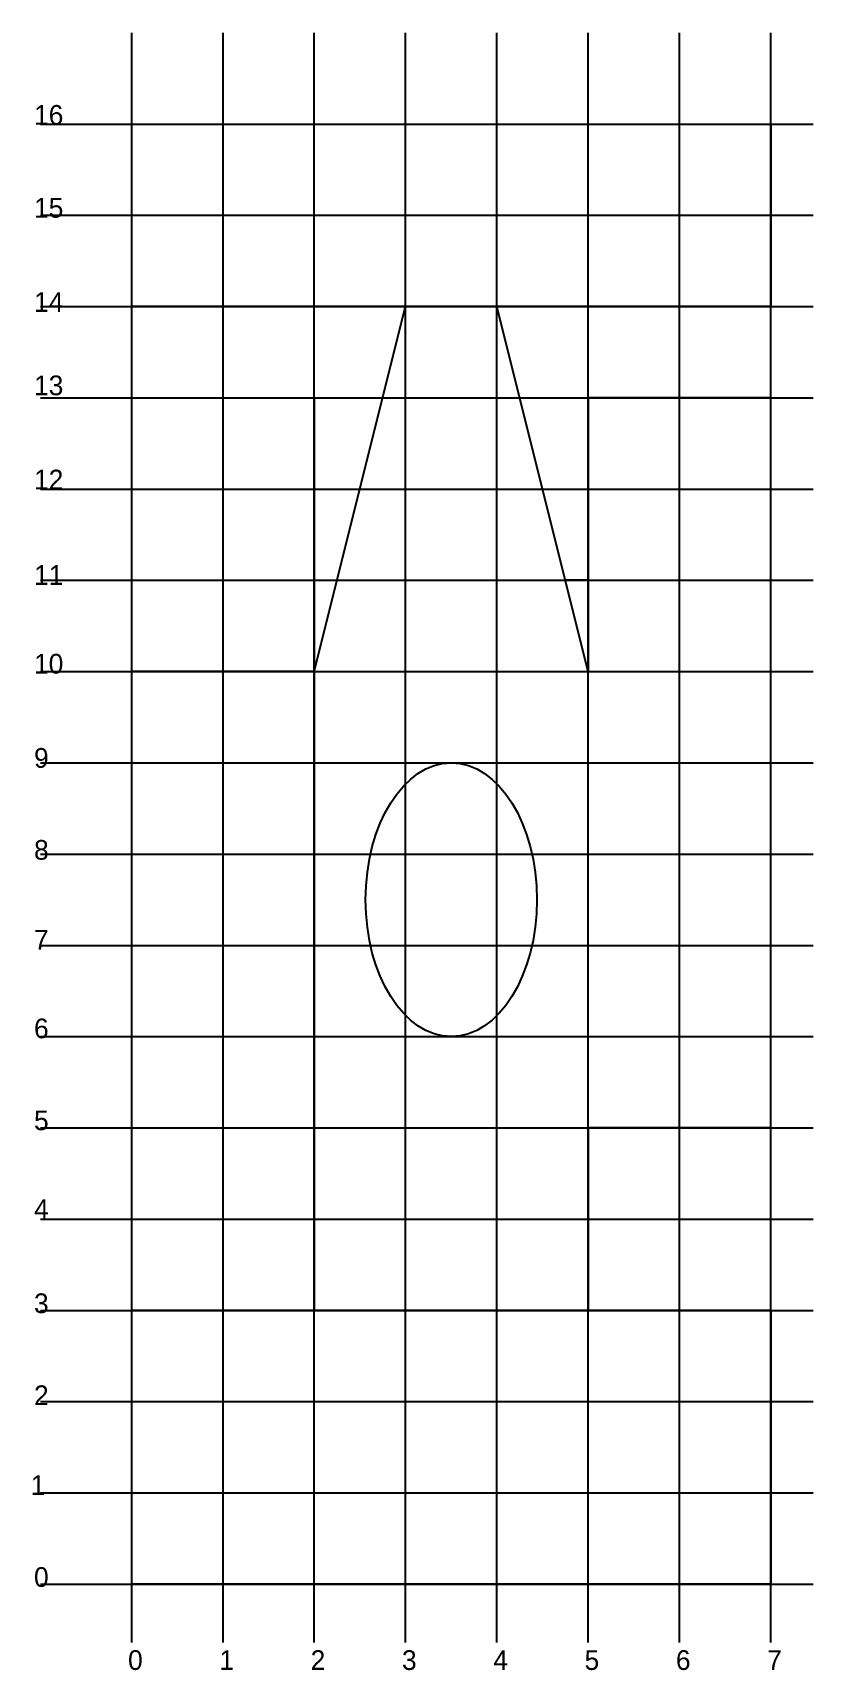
# Model space of a CAD drawing. Header units: millimetres. Extents: x 582 to 770, y 546 to 694.
# Drawn here: x 633.05 to 641.6, y 675.63 to 693.58 of the extents above; entities that cross this region are included whole.
import ezdxf

# ---------------------------------------------------------------- set-up
doc = ezdxf.new("R2010")
doc.units = ezdxf.units.MM
doc.linetypes.add('DIVIDE', pattern=[1.25, 0.5, -0.25, 0, -0.25, 0, -0.25])
for name, color, linetype in [('ARQ-LINHA-01', 1, 'Continuous'), ('ARQ-LINHA-04', 4, 'Continuous'), ('ARQ-LINHA-05', 5, 'Continuous'), ('ARQ-LINHA-06', 6, 'Continuous'), ('ARQ-LINHACORTE', 3, 'DIVIDE'), ('ARQ-PISO', 8, 'Continuous')]:
    doc.layers.add(name, color=color, linetype=linetype)

msp = doc.modelspace()

# ---------------------------------------------------------------- texts
at = {"layer": 'ARQ-LINHA-01'}
for s, height, p in [('16', 0.2161, (633.066, 692.568)), ('15', 0.2161, (633.066, 691.55)), ('14', 0.2161, (633.066, 690.517)), ('13', 0.2161, (633.066, 689.604)), ('12', 0.2161, (633.066, 688.572)), ('11', 0.2161, (633.066, 687.526)), ('10', 0.2161, (633.066, 686.554)), ('9', 0.216, (633.066, 685.522)), ('8', 0.216, (633.066, 684.514)), ('7', 0.216, (633.066, 683.53)), ('6', 0.216, (633.066, 682.558)), ('5', 0.216, (633.066, 681.55)), ('4', 0.216, (633.066, 680.578)), ('3', 0.216, (633.066, 679.546)), ('2', 0.216, (633.066, 678.538)), ('1', 0.216, (633.03, 677.554)), ('0', 0.216, (633.066, 676.546)), ('0', 0.216, (634.096, 675.636)), ('1', 0.216, (635.096, 675.636)), ('2', 0.216, (636.096, 675.636)), ('3', 0.216, (637.096, 675.636)), ('4', 0.216, (638.096, 675.636)), ('5', 0.216, (639.096, 675.636)), ('6', 0.216, (640.096, 675.636)), ('7', 0.216, (641.096, 675.636))]:
    msp.add_text(s, height=height, dxfattribs=at).set_placement(p)

# ---------------------------------------------------------------- linework, layer by layer
at = {"layer": 'ARQ-LINHA-04'}
msp.add_ellipse((637.636, 684.076), major_axis=(0, 1.5), ratio=0.625604, dxfattribs=at)
at = {"layer": 'ARQ-LINHA-05'}
for p, q in [((636.136, 686.576), (637.136, 690.576)), ((639.136, 686.576), (638.136, 690.576)), ((636.136, 686.576), (636.136, 679.576)), ((639.136, 679.576), (639.136, 686.576)), ((634.136, 677.576), (634.136, 679.576)), ((641.136, 679.576), (634.136, 679.576)), ((641.136, 679.576), (641.136, 677.576)), ((634.136, 676.576), (634.136, 677.576)), ((641.136, 677.576), (641.136, 676.576)), ((636.136, 676.576), (639.136, 676.576))]:
    msp.add_line(p, q, dxfattribs=at)
msp.add_lwpolyline([(634.136, 690.576), (634.136, 692.576), (641.136, 692.576), (641.136, 690.576), (634.136, 690.576)], dxfattribs=at)
msp.add_lwpolyline([(634.136, 676.576), (634.136, 676.576), (641.136, 676.576), (641.136, 676.576)], close=True, dxfattribs=at)
at = {"layer": 'ARQ-LINHA-06'}
for points in [[(636.136, 689.576), (636.136, 686.576), (634.136, 686.576), (634.136, 689.576), (636.136, 689.576)], [(639.136, 686.576), (641.136, 686.576), (641.136, 689.576), (639.136, 689.576), (639.136, 686.576)], [(634.136, 679.576), (634.136, 681.576), (636.136, 681.576), (636.136, 679.576), (634.136, 679.576)], [(639.136, 679.576), (641.136, 679.576), (641.136, 681.576), (639.136, 681.576), (639.136, 679.576)]]:
    msp.add_lwpolyline(points, dxfattribs=at)
at = {"layer": 'ARQ-LINHACORTE'}
for p, q in [((636.136, 688.576), (636.636, 688.576)), ((638.636, 688.576), (639.136, 688.576)), ((636.136, 687.576), (636.386, 687.576)), ((639.136, 687.576), (638.886, 687.576))]:
    msp.add_line(p, q, dxfattribs=at)
at = {"layer": 'ARQ-PISO'}
for p, q in [((634.136, 675.936), (634.136, 693.576)), ((635.136, 675.936), (635.136, 693.576)), ((636.136, 675.936), (636.136, 693.576)), ((637.136, 675.936), (637.136, 693.576)), ((638.136, 675.936), (638.136, 693.576)), ((639.136, 675.936), (639.136, 693.576)), ((640.136, 675.936), (640.136, 693.576)), ((641.136, 675.936), (641.136, 693.576)), ((633.136, 692.576), (641.6, 692.576)), ((633.136, 691.576), (641.6, 691.576)), ((633.136, 690.576), (641.6, 690.576)), ((633.136, 689.576), (641.6, 689.576)), ((633.136, 688.576), (641.6, 688.576)), ((633.136, 687.576), (641.6, 687.576)), ((633.136, 686.576), (641.6, 686.576)), ((633.136, 685.576), (641.6, 685.576)), ((633.136, 684.576), (641.6, 684.576)), ((633.136, 683.576), (641.6, 683.576)), ((633.136, 682.576), (641.6, 682.576)), ((633.136, 681.576), (641.6, 681.576)), ((633.136, 680.576), (641.6, 680.576)), ((633.136, 679.576), (641.6, 679.576)), ((633.136, 678.576), (641.6, 678.576)), ((633.136, 677.576), (641.6, 677.576)), ((633.136, 676.576), (641.6, 676.576))]:
    msp.add_line(p, q, dxfattribs=at)

msp.set_redraw_order([(e.dxf.handle, doc.entitydb.next_handle()) for e in msp.query("TEXT MTEXT ATTDEF DIMENSION ARC_DIMENSION")])  # texts and dimensions are drawn at this point

doc.saveas('drawing.dxf')
